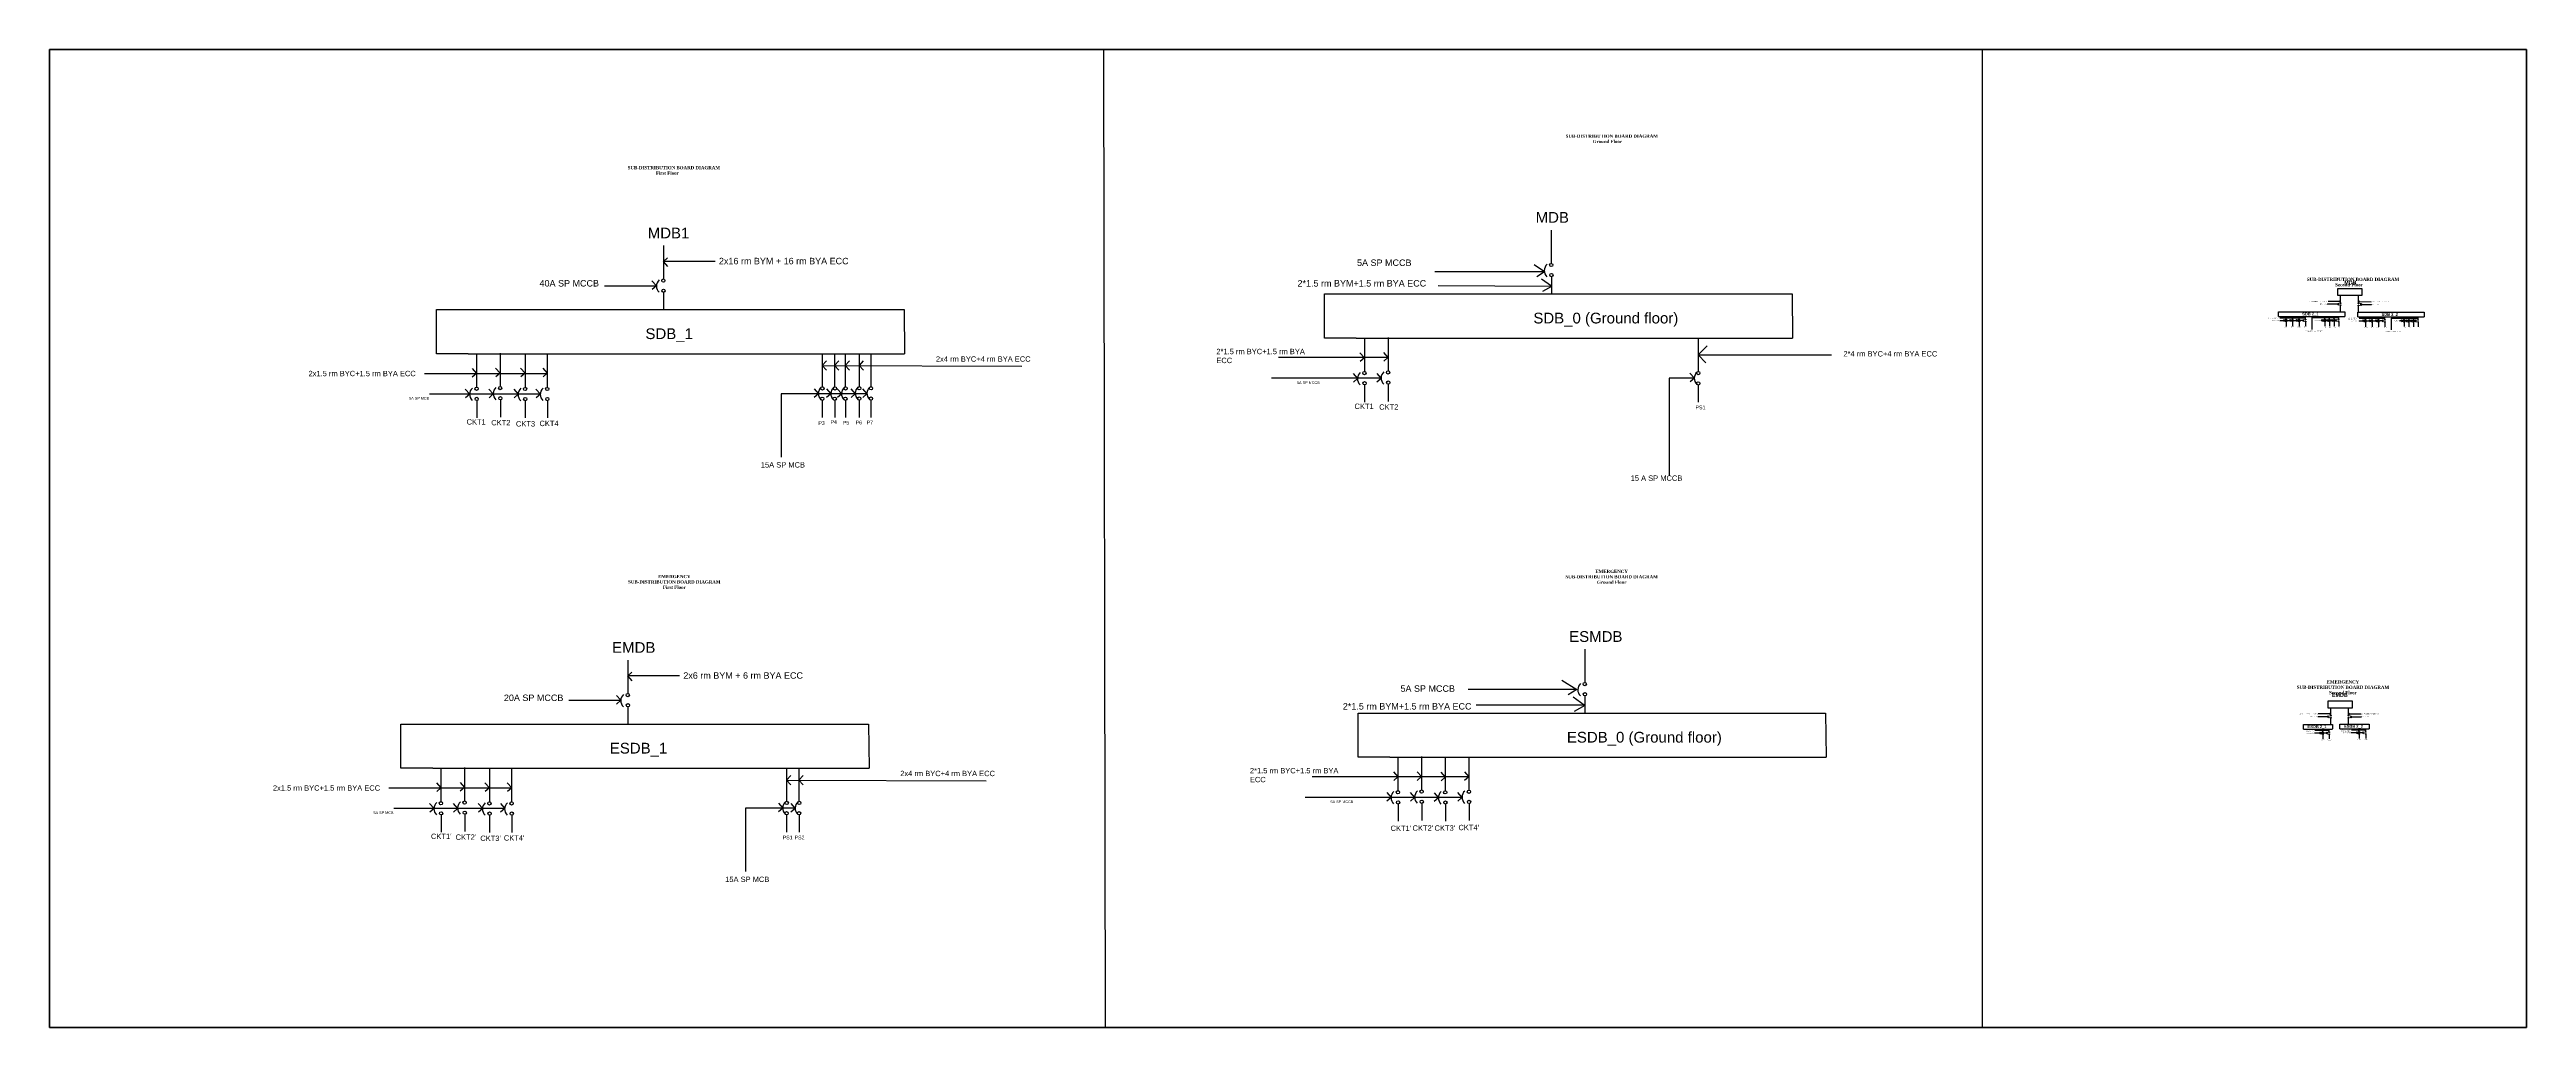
# Model space of a CAD drawing. Header units: inches. Extents: x -19236 to 2549, y 984 to 4513.
# Drawn here: x -14060 to -9442, y 2690 to 4513 of the extents above; entities that cross this region are included whole.
import ezdxf

# ---------------------------------------------------------------- set-up
doc = ezdxf.new("R2010")
doc.units = ezdxf.units.IN
doc.header["$LTSCALE"] = 20
doc.header["$MEASUREMENT"] = 0
doc.linetypes.add('HIDDEN', pattern=[0.375, 0.25, -0.125])
doc.layers.add('CONDUITT', color=7, linetype='HIDDEN', lineweight=9, true_color=0x17f90b)
doc.styles.get("Standard").update_dxf_attribs({"font": 'arial.ttf'})

msp = doc.modelspace()

# ---------------------------------------------------------------- linework, layer by layer
at = {"color": 5}
for p, q in [((-12095, 4513), (-12091.5, 2689.5)), ((-10456.5, 4513), (-10456.5, 2689.5))]:
    msp.add_line(p, q, dxfattribs=at)
for p, q in [((-11260.02218, 4176.41849), (-11260.02218, 4114.59408)), ((-12915.24675, 4147.28571), (-12915.24675, 4085.4613)), ((-12915.24675, 4117.75228), (-12907.46509, 4124.62906)), ((-12818.46739, 4117.75491), (-12915.24675, 4117.75228)), ((-12907.04843, 4108.47518), (-12915.24675, 4117.75228)), ((-11291.77544, 4111.88506), (-11272.86548, 4099.10795)), ((-13025, 4072.34934), (-12928.22064, 4072.35196)), ((-12936.41896, 4081.62906), (-12928.22064, 4072.35196)), ((-12928.22064, 4072.35196), (-12936.0023, 4065.47518)), ((-11274.36514, 4098.60796), (-11477.27544, 4098.60796)), ((-11259.36548, 4071.10796), (-11470.77543, 4072.10796)), ((-11272.80154, 4098.60796), (-11286.77545, 4089.10796)), ((-11278.27544, 4085.38506), (-11259.36548, 4072.60796)), ((-11259.36548, 4071.10796), (-11276.27545, 4061.60796)), ((-11259.71677, 4088.96789), (-11259.71677, 4057.24023)), ((-13337.93465, 3945.71036), (-13337.93465, 4028.10745)), ((-13337.93465, 4028.10745), (-12466.25687, 4028.10745)), ((-12914.94133, 4059.83511), (-12914.94133, 4028.10745)), ((-12466.25687, 4028.10745), (-12465.40424, 3945.71036)), ((-11682.71009, 3974.84314), (-11682.71009, 4057.24023)), ((-11682.71009, 4057.24023), (-10811.03231, 4057.24023)), ((-10811.03231, 4057.24023), (-10810.17967, 3974.84314)), ((-9904.27957, 4015.48237), (-9904.27957, 4023.94682)), ((-9904.27957, 4023.94682), (-9804.97877, 4023.94682)), ((-9792.76884, 4038.14822), (-9812.80622, 4038.14822)), ((-9788.52501, 4043.37219), (-9811.82836, 4043.19641)), ((-9804.97877, 4023.94682), (-9780.83026, 4023.90889)), ((-9792.76884, 4038.14822), (-9794.53999, 4039.5133)), ((-9792.76884, 4038.14822), (-9794.53999, 4036.78314)), ((-9788.52501, 4043.37219), (-9790.30641, 4044.72387)), ((-9788.52501, 4043.37219), (-9790.28582, 4041.99379)), ((-9788.5888, 4040.87195), (-9788.60235, 4054.30867)), ((-9788.5888, 4023.94682), (-9788.5888, 4035.42449)), ((-9780.83026, 4023.90889), (-9780.83026, 4015.48237)), ((-9756.33452, 4014.67456), (-9756.33452, 4023.13901)), ((-9756.33452, 4023.13901), (-9657.03372, 4023.13901)), ((-9755.10614, 4043.00973), (-9753.32475, 4044.36141)), ((-9755.10614, 4043.00973), (-9731.8028, 4042.83396)), ((-9755.10614, 4043.00973), (-9753.34534, 4041.63133)), ((-9755.04236, 4040.50949), (-9755.04236, 4054.38257)), ((-9755.04236, 4023.58437), (-9755.04236, 4035.06204)), ((-9750.86232, 4037.78577), (-9749.09117, 4039.15084)), ((-9750.86232, 4037.78577), (-9730.82494, 4037.78577)), ((-9750.86232, 4037.78577), (-9749.09117, 4036.42069)), ((-9657.03372, 4023.13901), (-9632.8852, 4023.10109)), ((-9632.8852, 4023.10109), (-9632.8852, 4014.67456)), ((-11623.60551, 3974.84314), (-11682.71009, 3974.84314)), ((-11623.60551, 3974.84314), (-10871.27175, 3974.84314)), ((-11608.27717, 3974.84314), (-11608.27717, 3913.01873)), ((-11564.20181, 3976.04774), (-11564.20181, 3914.22333)), ((-10986.33198, 3974.51453), (-10986.33198, 3912.69012)), ((-10880.42682, 3974.84314), (-10810.17967, 3974.84314)), ((-9904.27957, 4015.48237), (-9780.83026, 4015.48237)), ((-9901.85447, 4012.98237), (-9853.92066, 4012.97971)), ((-9901.85447, 4007.75864), (-9870.0345, 4007.75864)), ((-9894.0345, 4007.75864), (-9895.80565, 4009.12372)), ((-9894.0345, 4007.75864), (-9895.80565, 4006.39356)), ((-9889.85447, 4012.98237), (-9891.62562, 4014.34745)), ((-9889.85447, 4012.98237), (-9891.62562, 4011.61729)), ((-9889.85447, 4010.48237), (-9889.85447, 4015.48237)), ((-9889.85447, 4005.03491), (-9889.85447, 3997.03491)), ((-9882.0345, 4007.75864), (-9883.80565, 4009.12372)), ((-9882.0345, 4007.75864), (-9883.80565, 4006.39356)), ((-9877.85447, 4012.98237), (-9879.62562, 4014.34745)), ((-9877.85447, 4012.98237), (-9879.62562, 4011.61729)), ((-9877.85447, 4010.48237), (-9877.85447, 4015.48237)), ((-9877.85447, 4005.03491), (-9877.85447, 3997.03491)), ((-9870.0345, 4007.75864), (-9871.80565, 4009.12372)), ((-9870.0345, 4007.75864), (-9871.80565, 4006.39356)), ((-9870.0345, 4007.75864), (-9862.41789, 4007.75864)), ((-9865.85447, 4012.98237), (-9867.62562, 4014.34745)), ((-9865.85447, 4012.98237), (-9867.62562, 4011.61729)), ((-9865.85447, 4010.48237), (-9865.85447, 4015.48237)), ((-9865.85447, 4005.03491), (-9865.85447, 3997.03491)), ((-9858.0345, 4007.75864), (-9862.41789, 4007.75864)), ((-9858.0345, 4007.75864), (-9859.80565, 4009.12372)), ((-9858.0345, 4007.75864), (-9859.80565, 4006.39356)), ((-9853.85447, 4012.98237), (-9855.62562, 4014.34745)), ((-9853.85447, 4012.98237), (-9855.62562, 4011.61729)), ((-9853.85447, 4010.48237), (-9853.85447, 4015.48237)), ((-9853.85447, 4005.03491), (-9853.85447, 3997.03491)), ((-9842.25299, 4013.13024), (-9792.01107, 4012.92196)), ((-9841.96095, 4013.05516), (-9841.96095, 3990.90929)), ((-9796.33687, 4007.76016), (-9824.93674, 4007.90375)), ((-9822.24744, 4007.83143), (-9824.01859, 4009.19651)), ((-9822.24744, 4007.83143), (-9824.01859, 4006.46635)), ((-9818.06741, 4013.05516), (-9819.83856, 4014.42024)), ((-9818.06741, 4013.05516), (-9819.83856, 4011.69008)), ((-9818.06741, 4010.55516), (-9818.06741, 4015.55516)), ((-9818.06741, 4005.1077), (-9818.06741, 3997.1077)), ((-9813.19295, 4007.71512), (-9814.9641, 4009.0802)), ((-9813.19295, 4007.71512), (-9814.9641, 4006.35004)), ((-9809.01291, 4012.93884), (-9810.78406, 4014.30392)), ((-9809.01291, 4012.93884), (-9810.78406, 4011.57376)), ((-9809.01291, 4010.43884), (-9809.01291, 4015.43884)), ((-9809.01291, 4004.99139), (-9809.01291, 3996.99139)), ((-9804.44431, 4007.7345), (-9806.21546, 4009.09958)), ((-9804.44431, 4007.7345), (-9806.21546, 4006.36942)), ((-9800.26428, 4012.95823), (-9802.03543, 4014.32331)), ((-9800.26428, 4012.95823), (-9802.03543, 4011.59315)), ((-9800.26428, 4010.45823), (-9800.26428, 4015.45823)), ((-9800.26428, 4005.01078), (-9800.26428, 3997.01078)), ((-9796.23751, 4007.7345), (-9798.00866, 4009.09958)), ((-9796.23751, 4007.7345), (-9798.00866, 4006.36942)), ((-9792.05748, 4012.95823), (-9793.82862, 4014.32331)), ((-9792.05748, 4012.95823), (-9793.82862, 4011.59315)), ((-9792.05748, 4010.45823), (-9792.05748, 4015.45823)), ((-9792.05748, 4005.01078), (-9792.05748, 3997.01078)), ((-9785.97518, 4015.32169), (-9785.97518, 4015.48237)), ((-9756.33452, 4014.67456), (-9632.8852, 4014.67456)), ((-9753.90941, 4012.17456), (-9705.9756, 4012.17191)), ((-9753.90941, 4006.95083), (-9722.08945, 4006.95083)), ((-9746.08945, 4006.95083), (-9747.8606, 4008.31591)), ((-9746.08945, 4006.95083), (-9747.8606, 4005.58575)), ((-9741.90941, 4012.17456), (-9743.68056, 4013.53964)), ((-9741.90941, 4012.17456), (-9743.68056, 4010.80948)), ((-9741.90941, 4009.67456), (-9741.90941, 4014.67456)), ((-9741.90941, 4004.22711), (-9741.90941, 3996.22711)), ((-9734.08945, 4006.95083), (-9735.8606, 4008.31591)), ((-9734.08945, 4006.95083), (-9735.8606, 4005.58575)), ((-9729.90941, 4012.17456), (-9731.68056, 4013.53964)), ((-9729.90941, 4012.17456), (-9731.68056, 4010.80948)), ((-9729.90941, 4009.67456), (-9729.90941, 4014.67456)), ((-9729.90941, 4004.22711), (-9729.90941, 3996.22711)), ((-9722.08945, 4006.95083), (-9723.8606, 4008.31591)), ((-9722.08945, 4006.95083), (-9723.8606, 4005.58575)), ((-9722.08945, 4006.95083), (-9714.47283, 4006.95083)), ((-9717.90941, 4012.17456), (-9719.68056, 4013.53964)), ((-9717.90941, 4012.17456), (-9719.68056, 4010.80948)), ((-9717.90941, 4009.67456), (-9717.90941, 4014.67456)), ((-9717.90941, 4004.22711), (-9717.90941, 3996.22711)), ((-9710.08945, 4006.95083), (-9714.47283, 4006.95083)), ((-9710.08945, 4006.95083), (-9711.8606, 4008.31591)), ((-9710.08945, 4006.95083), (-9711.8606, 4005.58575)), ((-9705.90941, 4012.17456), (-9707.68056, 4013.53964)), ((-9705.90941, 4012.17456), (-9707.68056, 4010.80948)), ((-9705.90941, 4009.67456), (-9705.90941, 4014.67456)), ((-9705.90941, 4004.22711), (-9705.90941, 3996.22711)), ((-9694.03812, 4012.21396), (-9644.16082, 4012.1313)), ((-9694.01589, 4012.24735), (-9694.01589, 3990.10148)), ((-9648.35043, 4006.94903), (-9677.94914, 4007.01501)), ((-9674.30238, 4007.02362), (-9676.07353, 4008.3887)), ((-9674.30238, 4007.02362), (-9676.07353, 4005.65855)), ((-9670.12235, 4012.24735), (-9671.8935, 4013.61243)), ((-9670.12235, 4012.24735), (-9671.8935, 4010.88227)), ((-9670.12235, 4009.74735), (-9670.12235, 4014.74735)), ((-9670.12235, 4004.2999), (-9670.12235, 3996.2999)), ((-9665.24789, 4006.90731), (-9667.01904, 4008.27239)), ((-9665.24789, 4006.90731), (-9667.01904, 4005.54223)), ((-9661.06786, 4012.13104), (-9662.83901, 4013.49612)), ((-9661.06786, 4012.13104), (-9662.83901, 4010.76596)), ((-9661.06786, 4009.63104), (-9661.06786, 4014.63104)), ((-9661.06786, 4004.18358), (-9661.06786, 3996.18358)), ((-9656.49926, 4006.9267), (-9658.27041, 4008.29178)), ((-9656.49926, 4006.9267), (-9658.27041, 4005.56162)), ((-9652.31922, 4012.15042), (-9654.09037, 4013.5155)), ((-9652.31922, 4012.15042), (-9654.09037, 4010.78534)), ((-9652.31922, 4009.65042), (-9652.31922, 4014.65042)), ((-9652.31922, 4004.20297), (-9652.31922, 3996.20297)), ((-9648.29245, 4006.9267), (-9650.0636, 4008.29178)), ((-9648.29245, 4006.9267), (-9650.0636, 4005.56162)), ((-9644.11242, 4012.15042), (-9645.88357, 4013.5155)), ((-9644.11242, 4012.15042), (-9645.88357, 4010.78534)), ((-9644.11242, 4009.65042), (-9644.11242, 4014.65042)), ((-9644.11242, 4004.20297), (-9644.11242, 3996.20297)), ((-9638.03012, 4014.51388), (-9638.03012, 4014.67456)), ((-13278.83008, 3945.71036), (-13337.93465, 3945.71036)), ((-13278.83008, 3945.71036), (-12526.49632, 3945.71036)), ((-13263.50174, 3945.71036), (-13263.50174, 3883.88596)), ((-13219.42638, 3946.91497), (-13219.42638, 3885.09056)), ((-13173.07719, 3945.23143), (-13173.07719, 3883.40702)), ((-13131.78427, 3945.23143), (-13131.78427, 3883.40702)), ((-12619.26874, 3945.95799), (-12619.26874, 3884.13358)), ((-12611.37983, 3932.41408), (-12619.26874, 3923.6976)), ((-12595.99083, 3945.85587), (-12595.99083, 3884.03146)), ((-12588.10192, 3932.41408), (-12595.99083, 3923.6976)), ((-12576.05583, 3945.85587), (-12576.05583, 3884.03146)), ((-12568.16692, 3932.41408), (-12576.05583, 3923.6976)), ((-12550.42512, 3946.32998), (-12550.42512, 3884.50557)), ((-12542.5362, 3932.78606), (-12550.42512, 3924.06958)), ((-12535.65138, 3945.71036), (-12465.40424, 3945.71036)), ((-12528.59154, 3946.32998), (-12528.59154, 3884.50557)), ((-11565.36513, 3938.60795), (-11768.27543, 3938.60795)), ((-11616.53448, 3947.52083), (-11608.33616, 3938.24373)), ((-11608.33616, 3938.24373), (-11616.11783, 3931.36695)), ((-11572.61698, 3947.97547), (-11564.41866, 3938.69837)), ((-11564.41866, 3938.69837), (-11572.20032, 3931.8216)), ((-13360.34009, 3909.10832), (-13131.33697, 3909.10832)), ((-13284.46213, 3879.77885), (-13276.26381, 3870.50175)), ((-13271.75905, 3918.38805), (-13263.56073, 3909.11095)), ((-13263.56073, 3909.11095), (-13271.34239, 3902.23417)), ((-13240.62291, 3879.9904), (-13232.42459, 3870.7133)), ((-13227.84154, 3918.8427), (-13219.64322, 3909.5656)), ((-13219.64322, 3909.5656), (-13227.42489, 3902.68882)), ((-13193.81871, 3879.77885), (-13185.62039, 3870.50175)), ((-13181.28621, 3918.63148), (-13173.08789, 3909.35438)), ((-13173.08789, 3909.35438), (-13180.86956, 3902.4776)), ((-13152.66913, 3879.76513), (-13144.47081, 3870.48803)), ((-13139.76123, 3918.6411), (-13131.56291, 3909.364)), ((-13131.56291, 3909.364), (-13139.34458, 3902.48722)), ((-12634.32528, 3880.54372), (-12626.12696, 3871.26662)), ((-12619.26874, 3923.6976), (-12246.75471, 3922.4891)), ((-12619.26874, 3923.6976), (-12611.13833, 3915.04579)), ((-12611.29076, 3880.21502), (-12603.09244, 3870.93792)), ((-12595.99083, 3923.6976), (-12587.86042, 3915.04579)), ((-12590.88874, 3880.54372), (-12582.69042, 3871.26662)), ((-12576.05583, 3923.6976), (-12567.92542, 3915.04579)), ((-12565.71529, 3880.21502), (-12557.51698, 3870.93792)), ((-12550.42512, 3924.06958), (-12542.29471, 3915.41778)), ((-12543.99703, 3880.37937), (-12535.79871, 3871.10227)), ((-11578.36515, 3900.10796), (-11781.27545, 3900.10796)), ((-11629.23756, 3908.91163), (-11621.03924, 3899.63453)), ((-11621.03924, 3899.63453), (-11628.82091, 3892.75775)), ((-11607.97176, 3887.39255), (-11607.97176, 3855.66488)), ((-11585.39834, 3909.12318), (-11577.20002, 3899.84608)), ((-11577.20002, 3899.84608), (-11584.98168, 3892.9693)), ((-11563.8964, 3888.59715), (-11563.8964, 3856.86948)), ((-11020.23341, 3900.26885), (-11040.16539, 3900.26885)), ((-11040.16539, 3900.26885), (-11040.16539, 3845.26903)), ((-10993.39182, 3900.26885), (-11020.23341, 3900.26885)), ((-11001.41359, 3909.41344), (-10993.21527, 3900.13634)), ((-10993.21527, 3900.13634), (-11000.99694, 3893.25956)), ((-10986.02656, 3887.06394), (-10986.02656, 3855.33628)), ((-13144.44215, 3870.51335), (-13351.18708, 3870.51335)), ((-13276.26381, 3870.50175), (-13284.04547, 3863.62497)), ((-13263.19632, 3858.25977), (-13263.19632, 3826.53211)), ((-13232.42459, 3870.7133), (-13240.20625, 3863.83652)), ((-13219.12096, 3859.46437), (-13219.12096, 3827.73671)), ((-13185.62039, 3870.50175), (-13193.40206, 3863.62497)), ((-13172.77177, 3857.78083), (-13172.77177, 3826.05317)), ((-13144.47081, 3870.48803), (-13152.25247, 3863.61125)), ((-13131.47885, 3857.78083), (-13131.47885, 3826.05317)), ((-12675.45798, 3871.13607), (-12695.38996, 3871.13607)), ((-12695.38996, 3871.13607), (-12695.38996, 3816.13625)), ((-12648.61638, 3871.13607), (-12675.45798, 3871.13607)), ((-12535.62897, 3870.96199), (-12648.61638, 3871.13607)), ((-12626.12696, 3871.26662), (-12633.90863, 3864.38984)), ((-12618.96332, 3858.5074), (-12618.96332, 3826.77974)), ((-12603.09244, 3870.93792), (-12610.8741, 3864.06114)), ((-12595.68541, 3858.40527), (-12595.68541, 3826.67761)), ((-12582.69042, 3871.26662), (-12590.47209, 3864.38984)), ((-12575.75041, 3858.40527), (-12575.75041, 3826.67761)), ((-12557.51698, 3870.93792), (-12565.29864, 3864.06114)), ((-12550.1197, 3858.87938), (-12550.1197, 3827.15172)), ((-12535.79871, 3871.10227), (-12543.58037, 3864.22549)), ((-12528.28613, 3858.87938), (-12528.28613, 3827.15172)), ((-11040.16539, 3845.26903), (-11040.16539, 3718.77463)), ((-12695.38996, 3816.13625), (-12695.38996, 3752.88905)), ((-12981.67667, 3374.45566), (-12981.67667, 3312.63125)), ((-11197.52225, 3394.88172), (-11197.52225, 3333.05732)), ((-12981.67667, 3344.92223), (-12973.89501, 3351.79901)), ((-12884.89731, 3344.92485), (-12981.67667, 3344.92223)), ((-12973.47835, 3335.64513), (-12981.67667, 3344.92223)), ((-11240.00005, 3337.19403), (-11212.08974, 3319.41693)), ((-13091.42992, 3299.51928), (-12994.65056, 3299.52191)), ((-13002.84888, 3308.79901), (-12994.65056, 3299.52191)), ((-12994.65056, 3299.52191), (-13002.43222, 3292.64513)), ((-12981.37125, 3287.00506), (-12981.37125, 3255.2774)), ((-11212.08974, 3319.41693), (-11415.00004, 3319.41693)), ((-11197.1272, 3290.18649), (-11400.0375, 3290.18649)), ((-11212.08974, 3319.41693), (-11228.16574, 3310.01132)), ((-11219.00005, 3306.19403), (-11198.58974, 3290.91693)), ((-11197.53943, 3290.13077), (-11217.50005, 3278.91692)), ((-11197.21683, 3307.43113), (-11197.21683, 3275.70347)), ((-9806.72304, 3271.59753), (-9806.72304, 3285.47061)), ((-9773.71511, 3271.59753), (-9773.71511, 3285.47061)), ((-13404.36457, 3172.88031), (-13404.36457, 3255.2774)), ((-13404.36457, 3255.2774), (-12532.68679, 3255.2774)), ((-12532.68679, 3255.2774), (-12531.83416, 3172.88031)), ((-11620.21016, 3193.30638), (-11620.21016, 3275.70347)), ((-11620.21016, 3275.70347), (-10748.53238, 3275.70347)), ((-10748.53238, 3275.70347), (-10747.67974, 3193.30638)), ((-9857.87725, 3254.49646), (-9803.40527, 3254.50652)), ((-9857.87725, 3246.03201), (-9857.87725, 3254.49646)), ((-9857.87725, 3246.03201), (-9803.40276, 3245.96643)), ((-9813.83335, 3238.3552), (-9836.9919, 3238.3552)), ((-9809.70431, 3243.49673), (-9836.33365, 3243.49673)), ((-9810.90307, 3268.8738), (-9830.94046, 3268.8738)), ((-9806.82347, 3274.09753), (-9830.12748, 3274.09753)), ((-9825.78327, 3238.30828), (-9827.55442, 3239.67336)), ((-9825.78327, 3238.30828), (-9827.55442, 3236.9432)), ((-9821.60324, 3243.53201), (-9823.37438, 3244.89709)), ((-9821.60324, 3243.53201), (-9823.37438, 3242.16693)), ((-9821.60324, 3241.03201), (-9821.60324, 3246.03201)), ((-9821.60324, 3235.58455), (-9821.60324, 3227.58455)), ((-9813.78327, 3238.30828), (-9815.55442, 3239.67336)), ((-9813.78327, 3238.30828), (-9815.55442, 3236.9432)), ((-9810.90307, 3268.8738), (-9812.67422, 3270.23888)), ((-9810.90307, 3268.8738), (-9812.67422, 3267.50872)), ((-9809.60324, 3243.53201), (-9811.37438, 3244.89709)), ((-9809.60324, 3243.53201), (-9811.37438, 3242.16693)), ((-9809.60324, 3241.03201), (-9809.60324, 3246.03201)), ((-9809.60324, 3235.58455), (-9809.60324, 3227.58455)), ((-9806.82347, 3274.09753), (-9808.59462, 3275.46261)), ((-9806.82347, 3274.09753), (-9808.59462, 3272.73245)), ((-9806.72304, 3254.6724), (-9806.72304, 3266.15008)), ((-9803.41189, 3254.49106), (-9803.41189, 3246.06454)), ((-9790.00474, 3254.99242), (-9735.53276, 3255.00248)), ((-9790.00474, 3246.52797), (-9790.00474, 3254.99242)), ((-9790.00474, 3246.52797), (-9735.53025, 3246.4624)), ((-9773.71511, 3254.6724), (-9773.71511, 3266.15008)), ((-9773.61468, 3274.09753), (-9771.84353, 3275.46261)), ((-9773.61468, 3274.09753), (-9750.31067, 3274.09753)), ((-9773.61468, 3274.09753), (-9771.84353, 3272.73245)), ((-9769.53507, 3268.8738), (-9767.76393, 3270.23888)), ((-9769.53507, 3268.8738), (-9749.49769, 3268.8738)), ((-9769.53507, 3268.8738), (-9767.76393, 3267.50872)), ((-9745.96084, 3238.85117), (-9769.11939, 3238.85117)), ((-9741.8318, 3243.9927), (-9768.46113, 3243.9927)), ((-9757.91076, 3238.80424), (-9759.68191, 3240.16932)), ((-9757.91076, 3238.80424), (-9759.68191, 3237.43917)), ((-9753.73072, 3244.02797), (-9755.50187, 3245.39305)), ((-9753.73072, 3244.02797), (-9755.50187, 3242.66289)), ((-9753.73072, 3241.52797), (-9753.73072, 3246.52797)), ((-9753.73072, 3236.08052), (-9753.73072, 3228.08052)), ((-9745.91076, 3238.80424), (-9747.68191, 3240.16932)), ((-9745.91076, 3238.80424), (-9747.68191, 3237.43917)), ((-9741.73072, 3244.02797), (-9743.50187, 3245.39305)), ((-9741.73072, 3244.02797), (-9743.50187, 3242.66289)), ((-9741.73072, 3241.52797), (-9741.73072, 3246.52797)), ((-9741.73072, 3236.08052), (-9741.73072, 3228.08052)), ((-9739.57286, 3245.87133), (-9739.57286, 3246.03201)), ((-9735.53938, 3254.98703), (-9735.53938, 3246.5605)), ((-11561.10558, 3193.30638), (-11620.21016, 3193.30638)), ((-11561.10558, 3193.30638), (-10808.77182, 3193.30638)), ((-11545.77724, 3193.30638), (-11545.77724, 3131.48197)), ((-11501.70188, 3194.51098), (-11501.70188, 3132.68657)), ((-11457.50177, 3193.09518), (-11457.50177, 3131.27077)), ((-11413.42641, 3194.29978), (-11413.42641, 3132.47537)), ((-10817.92688, 3193.30638), (-10747.67974, 3193.30638)), ((-13345.26, 3172.88031), (-13404.36457, 3172.88031)), ((-13345.26, 3172.88031), (-12592.92624, 3172.88031)), ((-13338.18897, 3145.558), (-13329.99065, 3136.2809)), ((-13329.93166, 3172.88031), (-13329.93166, 3111.0559)), ((-13294.27146, 3146.01264), (-13286.07314, 3136.73554)), ((-13285.8563, 3174.08491), (-13285.8563, 3112.2605)), ((-13247.71614, 3145.80142), (-13239.51782, 3136.52432)), ((-13239.50711, 3172.40137), (-13239.50711, 3110.57696)), ((-13206.19115, 3145.81104), (-13197.99283, 3136.53394)), ((-13198.21419, 3172.40137), (-13198.21419, 3110.57696)), ((-12685.69866, 3173.12794), (-12685.69866, 3111.30353)), ((-12677.80975, 3159.58402), (-12685.69866, 3150.86754)), ((-12685.69866, 3150.86754), (-12313.18463, 3149.65904)), ((-12685.69866, 3150.86754), (-12677.56825, 3142.21574)), ((-12662.42075, 3173.02582), (-12662.42075, 3111.20141)), ((-12654.53184, 3159.58402), (-12662.42075, 3150.86754)), ((-12662.42075, 3150.86754), (-12654.29034, 3142.21574)), ((-12602.0813, 3172.88031), (-12531.83416, 3172.88031)), ((-11502.8652, 3157.07119), (-11705.7755, 3157.07119)), ((-11414.58972, 3156.86), (-11617.50003, 3156.86)), ((-11554.03455, 3165.98407), (-11545.83623, 3156.70696)), ((-11545.83623, 3156.70696), (-11553.6179, 3149.83019)), ((-11510.11705, 3166.43871), (-11501.91873, 3157.16161)), ((-11501.91873, 3157.16161), (-11509.70039, 3150.28483)), ((-11465.75908, 3165.77287), (-11457.56076, 3156.49577)), ((-11457.56076, 3156.49577), (-11465.34242, 3149.61899)), ((-11421.84157, 3166.22752), (-11413.64325, 3156.95041)), ((-11413.64325, 3156.95041), (-11421.42491, 3150.07364)), ((-13426.77001, 3136.27827), (-13197.76689, 3136.27827)), ((-13210.87207, 3097.6833), (-13417.617, 3097.6833)), ((-13350.89205, 3106.9488), (-13342.69373, 3097.6717)), ((-13342.69373, 3097.6717), (-13350.4754, 3090.79492)), ((-13329.99065, 3136.2809), (-13337.77231, 3129.40412)), ((-13307.05283, 3107.16035), (-13298.85451, 3097.88325)), ((-13298.85451, 3097.88325), (-13306.63617, 3091.00647)), ((-13286.07314, 3136.73554), (-13293.85481, 3129.85877)), ((-13260.24863, 3106.9488), (-13252.05031, 3097.6717)), ((-13252.05031, 3097.6717), (-13259.83198, 3090.79492)), ((-13239.51782, 3136.52432), (-13247.29948, 3129.64754)), ((-13219.09905, 3106.93507), (-13210.90073, 3097.65797)), ((-13210.90073, 3097.65797), (-13218.68239, 3090.78119)), ((-13197.99283, 3136.53394), (-13205.7745, 3129.65716)), ((-12741.8879, 3098.30602), (-12761.81988, 3098.30602)), ((-12761.81988, 3098.30602), (-12761.81988, 3043.3062)), ((-12715.04631, 3098.30602), (-12741.8879, 3098.30602)), ((-12669.48252, 3098.53369), (-12715.04631, 3098.30602)), ((-12700.7552, 3107.71367), (-12692.55688, 3098.43656)), ((-12692.55688, 3098.43656), (-12700.33855, 3091.55979)), ((-12677.72068, 3107.38497), (-12669.52236, 3098.10787)), ((-12669.52236, 3098.10787), (-12677.30402, 3091.23109)), ((-11515.86522, 3118.5712), (-11718.77552, 3118.5712)), ((-11427.58974, 3118.36), (-11630.50005, 3118.36)), ((-11566.73763, 3127.37487), (-11558.53931, 3118.09777)), ((-11558.53931, 3118.09777), (-11566.32098, 3111.22099)), ((-11545.47183, 3105.85578), (-11545.47183, 3074.12812)), ((-11522.89841, 3127.58642), (-11514.70009, 3118.30932)), ((-11514.70009, 3118.30932), (-11522.48175, 3111.43254)), ((-11501.39647, 3107.06038), (-11501.39647, 3075.33272)), ((-11478.46216, 3127.16367), (-11470.26384, 3117.88657)), ((-11470.26384, 3117.88657), (-11478.0455, 3111.00979)), ((-11457.19635, 3105.64459), (-11457.19635, 3073.91692)), ((-11434.62293, 3127.37522), (-11426.42461, 3118.09812)), ((-11426.42461, 3118.09812), (-11434.20628, 3111.22134)), ((-11413.12099, 3106.84919), (-11413.12099, 3075.12153)), ((-13329.62624, 3085.42972), (-13329.62624, 3053.70205)), ((-13285.55088, 3086.63432), (-13285.55088, 3054.90665)), ((-13239.20169, 3084.95078), (-13239.20169, 3053.22311)), ((-13197.90877, 3084.95078), (-13197.90877, 3053.22311)), ((-12685.39324, 3085.67734), (-12685.39324, 3053.94968)), ((-12662.11534, 3085.57522), (-12662.11534, 3053.84756)), ((-12761.81988, 3043.3062), (-12761.81988, 2980.059))]:
    msp.add_line(p, q)
at = {"color": 7}
for q in [(-10969.27544, 3960.60796), (-10737.77544, 3943.60233), (-10971.77544, 3929.10796)]:
    msp.add_line((-10986.33198, 3943.60233), q, dxfattribs=at)
at = {"color": 5, "lineweight": 211}
msp.add_lwpolyline([(-14059.5, 4513), (-9442, 4513), (-9442, 2689.5), (-14059.5, 2689.5)], close=True, dxfattribs=at)
for points in [[(-9793.38248, 4067.42011), (-9748.90608, 4067.42011), (-9748.90608, 4054.29338), (-9793.38248, 4054.29338)], [(-9811.46394, 3298.31504), (-9766.98753, 3298.31504), (-9766.98753, 3285.18831), (-9811.46394, 3285.18831)]]:
    msp.add_lwpolyline(points, close=True)
for centre, radius in [((-11260.02218, 4111.23827), 3.05415), ((-12915.24675, 4082.10549), 3.05415), ((-12914.94133, 4063.19092), 3.05415), ((-11259.71677, 4092.3237), 3.05415), ((-9788.5888, 4040.14822), 0.72373), ((-9788.5888, 4036.14822), 0.72373), ((-9755.04236, 4039.78577), 0.72373), ((-9755.04236, 4035.78577), 0.72373), ((-9889.85447, 4009.75864), 0.72373), ((-9889.85447, 4005.75864), 0.72373), ((-9877.85447, 4009.75864), 0.72373), ((-9877.85447, 4005.75864), 0.72373), ((-9865.85447, 4009.75864), 0.72373), ((-9865.85447, 4005.75864), 0.72373), ((-9853.85447, 4009.75864), 0.72373), ((-9853.85447, 4005.75864), 0.72373), ((-9818.06741, 4009.83143), 0.72373), ((-9818.06741, 4005.83143), 0.72373), ((-9809.01291, 4009.71512), 0.72373), ((-9809.01291, 4005.71512), 0.72373), ((-9800.26428, 4009.7345), 0.72373), ((-9800.26428, 4005.7345), 0.72373), ((-9792.05748, 4009.7345), 0.72373), ((-9792.05748, 4005.7345), 0.72373), ((-9741.90941, 4008.95083), 0.72373), ((-9741.90941, 4004.95083), 0.72373), ((-9729.90941, 4008.95083), 0.72373), ((-9729.90941, 4004.95083), 0.72373), ((-9717.90941, 4008.95083), 0.72373), ((-9717.90941, 4004.95083), 0.72373), ((-9705.90941, 4008.95083), 0.72373), ((-9705.90941, 4004.95083), 0.72373), ((-9670.12235, 4009.02362), 0.72373), ((-9670.12235, 4005.02362), 0.72373), ((-9661.06786, 4008.90731), 0.72373), ((-9661.06786, 4004.90731), 0.72373), ((-9652.31922, 4008.9267), 0.72373), ((-9652.31922, 4004.9267), 0.72373), ((-9644.11242, 4008.9267), 0.72373), ((-9644.11242, 4004.9267), 0.72373), ((-13263.50174, 3880.53015), 3.05415), ((-13219.42638, 3881.73475), 3.05415), ((-13173.07719, 3880.05121), 3.05415), ((-13131.78427, 3880.05121), 3.05415), ((-12618.78354, 3881.07577), 3.05415), ((-12595.50563, 3880.97365), 3.05415), ((-12575.57063, 3880.97365), 3.05415), ((-12549.93992, 3881.44776), 3.05415), ((-12528.10634, 3881.44776), 3.05415), ((-11608.27717, 3909.66292), 3.05415), ((-11607.97176, 3890.74836), 3.05415), ((-11564.20181, 3910.86752), 3.05415), ((-11563.8964, 3891.95296), 3.05415), ((-10986.02045, 3890.37664), 3.05415), ((-10985.84678, 3909.63231), 3.05415), ((-13263.19633, 3861.61558), 3.05415), ((-13219.12096, 3862.82018), 3.05415), ((-13172.77177, 3861.13664), 3.05415), ((-13131.47886, 3861.13664), 3.05415), ((-12618.95721, 3861.8201), 3.05415), ((-12595.6793, 3861.71797), 3.05415), ((-12575.7443, 3861.71797), 3.05415), ((-12550.11359, 3862.19209), 3.05415), ((-12528.28001, 3862.19209), 3.05415), ((-11197.52225, 3329.70151), 3.05415), ((-12981.67667, 3309.27544), 3.05415), ((-12981.37125, 3290.36087), 3.05415), ((-11197.21684, 3310.78694), 3.05415), ((-9821.60324, 3240.30828), 0.72373), ((-9821.60324, 3236.30828), 0.72373), ((-9809.60324, 3240.30828), 0.72373), ((-9809.60324, 3236.30828), 0.72373), ((-9806.72304, 3270.8738), 0.72373), ((-9806.72304, 3266.8738), 0.72373), ((-9773.71511, 3270.8738), 0.72373), ((-9773.71511, 3266.8738), 0.72373), ((-9753.73072, 3240.80424), 0.72373), ((-9753.73072, 3236.80424), 0.72373), ((-9741.73072, 3240.80424), 0.72373), ((-9741.73072, 3236.80424), 0.72373), ((-13329.93166, 3107.70009), 3.05415), ((-13285.8563, 3108.90469), 3.05415), ((-13239.50711, 3107.22115), 3.05415), ((-13198.21419, 3107.22115), 3.05415), ((-12685.21346, 3108.24572), 3.05415), ((-12661.93555, 3108.1436), 3.05415), ((-11545.77724, 3128.12616), 3.05415), ((-11545.47183, 3109.21159), 3.05415), ((-11501.70188, 3129.33076), 3.05415), ((-11501.39647, 3110.41619), 3.05415), ((-11457.50177, 3127.91496), 3.05415), ((-11457.19635, 3109.0004), 3.05415), ((-11413.42641, 3129.11956), 3.05415), ((-11413.12099, 3110.205), 3.05415), ((-13329.62625, 3088.78553), 3.05415), ((-13285.55088, 3089.99013), 3.05415), ((-13239.20169, 3088.30659), 3.05415), ((-13197.90878, 3088.30659), 3.05415), ((-12685.38713, 3088.99005), 3.05415), ((-12662.10922, 3088.88792), 3.05415)]:
    msp.add_circle(centre, radius)
for centre, radius, start, end in [((-11257.18939, 4100.85864), 15.77355, 132.32245542, 226.45282287), ((-12912.41396, 4071.72587), 15.77355, 132.32245542, 226.45282287), ((-9789.69963, 4038.14822), 3.06921, 139.33517509, 220.66482491), ((-9753.93153, 4037.78577), 3.06921, 319.33517509, 40.66482491), ((-9890.96529, 4007.75864), 3.06921, 139.33517509, 220.66482491), ((-9878.96529, 4007.75864), 3.06921, 139.33517509, 220.66482491), ((-9866.96529, 4007.75864), 3.06921, 139.33517509, 220.66482491), ((-9854.96529, 4007.75864), 3.06921, 139.33517509, 220.66482491), ((-9819.17823, 4007.83143), 3.06921, 139.33517509, 220.66482491), ((-9810.12374, 4007.71512), 3.06921, 139.33517509, 220.66482491), ((-9801.3751, 4007.7345), 3.06921, 139.33517509, 220.66482491), ((-9793.1683, 4007.7345), 3.06921, 139.33517509, 220.66482491), ((-9743.02023, 4006.95083), 3.06921, 139.33517509, 220.66482491), ((-9731.02023, 4006.95083), 3.06921, 139.33517509, 220.66482491), ((-9719.02023, 4006.95083), 3.06921, 139.33517509, 220.66482491), ((-9707.02023, 4006.95083), 3.06921, 139.33517509, 220.66482491), ((-9671.23317, 4007.02362), 3.06921, 139.33517509, 220.66482491), ((-9662.17868, 4006.90731), 3.06921, 139.33517509, 220.66482491), ((-9653.43004, 4006.9267), 3.06921, 139.33517509, 220.66482491), ((-9645.22324, 4006.9267), 3.06921, 139.33517509, 220.66482491), ((-11605.44438, 3899.2833), 15.77355, 132.32245542, 226.45282287), ((-11561.36902, 3900.4879), 15.77355, 132.32245542, 226.45282287), ((-10977.62019, 3900.0224), 15.77355, 132.32245542, 225.8870724), ((-11194.68946, 3319.32188), 15.77355, 132.32245542, 226.45282287), ((-12978.84388, 3298.89581), 15.77355, 132.32245542, 226.45282287), ((-11542.94445, 3117.74654), 15.77355, 132.32245542, 226.45282287), ((-11498.86909, 3118.95114), 15.77355, 132.32245542, 226.45282287), ((-11454.66897, 3117.53534), 15.77355, 132.32245542, 226.45282287), ((-11410.59361, 3118.73994), 15.77355, 132.32245542, 226.45282287)]:
    msp.add_arc(centre, radius, start, end)
at = {"linetype": 'ByBlock'}
for centre, radius, start, end in [((-13260.66895, 3870.15052), 15.77355, 132.32245542, 226.45282287), ((-13216.59359, 3871.35512), 15.77355, 132.32245542, 226.45282287), ((-13170.24439, 3869.67158), 15.77355, 132.32245542, 226.45282287), ((-13128.95148, 3869.67158), 15.77355, 132.32245542, 225.8870724), ((-12610.55696, 3871.46586), 15.77355, 132.32245542, 225.8870724), ((-12587.27905, 3871.36374), 15.77355, 132.32245542, 225.8870724), ((-12567.34405, 3871.36374), 15.77355, 132.32245542, 225.8870724), ((-12541.71333, 3871.83785), 15.77355, 132.32245542, 225.8870724), ((-12519.87976, 3871.83785), 15.77355, 132.32245542, 225.8870724), ((-9822.71406, 3238.30828), 3.06921, 139.33517509, 220.66482491), ((-9810.71406, 3238.30828), 3.06921, 139.33517509, 220.66482491), ((-9807.83386, 3268.8738), 3.06921, 139.33517509, 220.66482491), ((-9772.60429, 3268.8738), 3.06921, 319.33517509, 40.66482491), ((-9754.84155, 3238.80424), 3.06921, 139.33517509, 220.66482491), ((-9742.84155, 3238.80424), 3.06921, 139.33517509, 220.66482491), ((-13327.09887, 3097.32047), 15.77355, 132.32245542, 226.45282287), ((-13283.02351, 3098.52507), 15.77355, 132.32245542, 226.45282287), ((-13236.67431, 3096.84153), 15.77355, 132.32245542, 226.45282287), ((-13195.3814, 3096.84153), 15.77355, 132.32245542, 225.8870724), ((-12676.98688, 3098.63581), 15.77355, 132.32245542, 225.8870724), ((-12653.70897, 3098.53369), 15.77355, 132.32245542, 225.8870724)]:
    msp.add_arc(centre, radius, start, end, dxfattribs=at)

# ---------------------------------------------------------------- texts
for s, insert, char_height, width, attachment_point in [('{\\fTimes New Roman|b1|i0|c0|p18;\\C43;\\c3649492; \\PSUB-DISTRIBUTION BOARD DIAGRAM\\P                      Ground Floor}', (-11233.20559, 4364.5132), 6, 168.1502607, 1), ('{\\fTimes New Roman|b1|i0|c0|p18;\\C43;\\c3649492; \\PSUB-DISTRIBUTION BOARD DIAGRAM\\P                       First Floor}', (-12981.70559, 4305.70429), 6, 168.1502607, 1), ('{\\C4;MDB}', (-11289.10532, 4210.02552), 20, 165.9865923, 1), ('{\\C4;MDB1}', (-12944.32988, 4180.89275), 20, 165.9865923, 1), ('{\\C1;2*1.5 rm BYM+1.5 rm BYA ECC}', (-11732.98641, 4083.04458), 12, 313, 1), ('{\\fTimes New Roman|b1|i0|c0|p18;\\C43;\\c3649492; \\PSUB-DISTRIBUTION BOARD DIAGRAM\\P                       Second Floor}', (-9851.30787, 4097.3879), 6, 168.1502607, 1), ('{\\C4;SDB_0 (Ground floor)}', (-11293.33844, 4022.25553), 20, 381.7126563, 1), ('{\\C4;SDB_1}', (-12948.56301, 3993.12275), 20, 381.7126563, 1), ('{\\C2;5A SP MCCB}', (-11733.9337, 3894.40812), 5, 146.6102285, 1), ('{\\C2;5A SP MCB}', (-13389.15827, 3865.27534), 5, 146.6102285, 1), ('{\\C6;CKT1}', (-11626.77981, 3852.81394), 10, 91.2718784, 1), ('{\\C6;CKT2}', (-11580.78453, 3851.37819), 10, 74.7423275, 1), ('{\\C1;PS1}', (-10991.02568, 3849.14691), 7, 17.4929252, 1), ('{\\C6;CKT1}', (-13282.00438, 3823.68117), 10, 91.2718784, 1), ('{\\C6;CKT2}', (-13236.0091, 3822.24542), 10, 74.7423275, 1), ('{\\C6;CKT3}', (-13190.01382, 3820.09179), 10, 65.3995358, 1), ('{\\C6;CKT4}', (-13146.17457, 3820.80967), 10, 86.2411515, 1), ('{\\C1;P3}', (-12626.25833, 3820.01413), 7, 17.4929213, 1), ('{\\C1;P4}', (-12603.76743, 3821.88628), 7, 24.9898925, 1), ('{\\C1;P5}', (-12580.65178, 3820.63818), 7, 22.490906, 1), ('{\\C1;P6}', (-12556.81362, 3821.20481), 7, 20.9373691, 1), ('{\\C1;P7}', (-12536.23605, 3820.97276), 7, 18.3418269, 1), ('15A SP MCB', (-12733.53609, 3743.57423), 10, 93.6812203, 1), ('{\\fTimes New Roman|b1|i0|c0|p18;\\C43;\\c3649492;EMERGENCY \\PSUB-DISTRIBUTION BOARD DIAGRAM\\PFirst Floor}', (-12894.82088, 3533.34123), 6, 168.1502607, 2), ('{\\fTimes New Roman|b1|i0|c0|p18;\\C43;\\c3649492;EMERGENCY \\PSUB-DISTRIBUTION BOARD DIAGRAM\\PGround Floor}', (-11147.41968, 3542.84124), 6, 168.1502607, 2), ('{\\C4;ESMDB}', (-11226.60539, 3428.48876), 20, 165.9865923, 1), ('{\\C4;EMDB}', (-13010.7598, 3408.06269), 20, 165.9865923, 1), ('{\\fTimes New Roman|b1|i0|c0|p18;\\C43;\\c3649492;EMERGENCY \\PSUB-DISTRIBUTION BOARD DIAGRAM\\PSecond Floor}', (-9784.14421, 3336.85471), 6, 168.1502607, 2), ('{\\C1;2*1.5 rm BYM+1.5 rm BYA ECC}', (-11648.50004, 3294.30895), 12, 313, 1), ('{\\C4;ESDB_0 (Ground floor)}', (-11230.83851, 3240.71877), 20, 381.7126563, 1), ('{\\C4;ESDB_1}', (-13014.99293, 3220.2927), 20, 381.7126563, 1), ('2*1.5 rm BYC+1.5 rm BYA ECC', (-11821.79063, 3173.39587), 10, 171.588876, 1), ('{\\C2;5A SP MCCB}', (-11671.43377, 3112.87136), 5, 146.6102285, 1), ('{\\C2;5A SP MCB}', (-13455.58819, 3092.44529), 5, 146.6102285, 1), ("{\\C6;CKT1'}", (-13348.4343, 3050.85111), 10, 91.2718784, 1), ("{\\C6;CKT2'}", (-13302.43902, 3049.41536), 10, 74.7423275, 1), ("{\\C6;CKT4'}", (-13212.60449, 3047.97961), 10, 86.2411515, 1), ("{\\C6;CKT1'}", (-11559.50005, 3065.91693), 10, 91.2718784, 1), ("{\\C6;CKT2'}", (-11518.53675, 3066.35249), 10, 91.2718784, 1), ("{\\C6;CKT3'}", (-11477.53675, 3066.35249), 10, 91.2718784, 1), ("{\\C6;CKT4'}", (-11433.03675, 3067.35249), 10, 91.2718784, 1), ("{\\C6;CKT3'}", (-13256.44374, 3047.26174), 10, 65.3995358, 1), ('{\\C1;PS1}', (-12692.68825, 3047.18408), 7, 17.4929213, 1), ('{\\C1;PS2}', (-12670.57392, 3047.17546), 7, 24.9898925, 1)]:
    msp.add_mtext(s, dxfattribs=dict(insert=insert, char_height=char_height, width=width, attachment_point=attachment_point))
at = {"linetype": 'Continuous', "lineweight": 13, "attachment_point": 2}
for s, insert, char_height, width in [('{\\fTimes New Roman|b1|i0|c0|p18;\\C5; \\fAgency FB|b1|i0|c0|p34;\\H0.2887x;\\C43;\\c3649492;MDB }', (-9775.08637, 4082.00197), 25.1265749, 62.7757851), ('{\\fAgency FB|b1|i0|c0|p34;\\H0.2887x;\\C43;\\c3649492;SDB 2_1}', (-9844.84377, 4022.57005), 18.8091422, 32.4906903), ('{\\fAgency FB|b1|i0|c0|p34;\\H0.2887x;\\C43;\\c3649492;SDB 2_2}', (-9696.89872, 4021.76225), 18.8091422, 32.4906903), ('{\\fTimes New Roman|b1|i0|c0|p18;\\C5; \\fAgency FB|b1|i0|c0|p34;\\H0.2887x;\\C43;\\c3649492;EMDB }', (-9794.68875, 3313.11397), 25.1265749, 62.7757851), ('{\\fAgency FB|b1|i0|c0|p34;\\H0.2887x;\\C43;\\c3649492;ESDB 2_1}', (-9832.36066, 3253.2018), 18.8091422, 32.4906903), ('{\\fAgency FB|b1|i0|c0|p34;\\H0.2887x;\\C43;\\c3649492;ESDB 2_2}', (-9764.48815, 3253.69777), 18.8091422, 32.4906903)]:
    msp.add_mtext(s, dxfattribs=dict(at, insert=insert, char_height=char_height, width=width))
at = {"color": 1, "char_height": 1.5, "width": 33.3698051}
for insert, attachment_point, rotation in [((-9812.87061, 4044.18265), 3, 0.43216332), ((-9730.76055, 4043.8202), 1, 359.56783668)]:
    msp.add_mtext('{\\fTimes New Roman|b0|i0|c0|p18;2 X 10 rm BYM + 10 rm BYA ECC}', dxfattribs=dict(at, insert=insert, attachment_point=attachment_point, rotation=rotation))
at = {"color": 1, "char_height": 1.5}
for s, insert, width, attachment_point in [('\\pt0;{\\fTimes New Roman|b0|i0|c0|p18;30A SP MCCB}', (-9826.73268, 4038.95498), 18.7793897, 1), ('\\pt0;{\\fTimes New Roman|b0|i0|c0|p18;30A SP MCCB}', (-9716.89848, 4038.59253), 18.7793897, 3), ('{\\fTimes New Roman|b0|i0|c0|p18;2 X 10 rm BYM + 10 rm BYA ECC}', (-9831.16226, 3275.0916), 33.3698051, 3), ('\\pt0;{\\fTimes New Roman|b0|i0|c0|p18;30A SP MCCB}', (-9844.86692, 3269.68056), 18.7793897, 1), ('\\pt0;{\\fTimes New Roman|b0|i0|c0|p18;30A SP MCCB}', (-9735.57123, 3269.68056), 18.7793897, 3), ('{\\fTimes New Roman|b0|i0|c0|p18;2 X 10 rm BYM + 10 rm BYA ECC}', (-9749.27589, 3275.0916), 33.3698051, 1)]:
    msp.add_mtext(s, dxfattribs=dict(at, insert=insert, width=width, attachment_point=attachment_point))
at = {"color": 2, "attachment_point": 1}
for s, insert, char_height, width in [('{\\fTimes New Roman|b0|i0|c0|p18;2 X 1.5 rm BYM\\P1.5 rm BYA ECC}', (-9922.92296, 4014.25061), 1.5, 18.7793897), ('\\pt0;{\\fTimes New Roman|b0|i0|c0|p18;5A SP MCCB}', (-9916.53738, 4008.38257), 1.5, 18.7793897), ('{\\fTimes New Roman|b0|i0|c0|p18;2 X 4 rm BYM + 4 rm BYA ECC}', (-9853.6886, 3988.51121), 1.5, 33.3323759), ('\\pt0;{\\fTimes New Roman|b0|i0|c0|p18;15A SP MCB}', (-9838.24707, 4008.61976), 1.5, 18.7793897), ('{\\fTimes New Roman|b0|i0|c0|p18;2 X 1.5 rm BYM\\P1.5 rm BYA ECC}', (-9774.97791, 4013.44281), 1.5, 18.7793897), ('\\pt0;{\\fTimes New Roman|b0|i0|c0|p18;5A SP MCCB}', (-9768.59232, 4007.57477), 1.5, 18.7793897), ('{\\fTimes New Roman|b0|i0|c0|p18;2 X 4 rm BYM + 4 rm BYA ECC}', (-9705.74354, 3987.70341), 1.5, 33.3323759), ('\\pt0;{\\fTimes New Roman|b0|i0|c0|p18;15A SP MCB}', (-9690.30201, 4007.81195), 1.5, 18.7793897), ('{\\C2;2x4 rm BYC+4 rm BYA ECC}', (-12407.14804, 3940.95249), 10, 332.6547338), ('2*1.5 rm BYC+1.5 rm BYA ECC', (-11884.29056, 3954.93263), 10, 171.588876), ('{\\C2;2*4 rm BYC+4 rm BYA ECC}', (-10715.36494, 3950.62838), 10, 332.6547338), ('2x1.5 rm BYC+1.5 rm BYA ECC', (-13576.68618, 3913.87099), 10, 239.0737594), ('15 A SP MCCB', (-11111.92848, 3718.77463), 10, 93.6812203), ('{\\fTimes New Roman|b0|i0|c0|p18;2 X 1.5 rm BYM\\P1.5 rm BYA ECC}', (-9854.67173, 3244.80025), 1.5, 18.7793897), ('\\pt0;{\\fTimes New Roman|b0|i0|c0|p18;5A SP MCCB}', (-9851.87662, 3239.11157), 1.5, 18.7793897), ('{\\fTimes New Roman|b0|i0|c0|p18;2 X 1.5 rm BYM\\P1.5 rm BYA ECC}', (-9786.79922, 3245.29622), 1.5, 18.7793897), ('\\pt0;{\\fTimes New Roman|b0|i0|c0|p18;5A SP MCCB}', (-9784.00411, 3239.60753), 1.5, 18.7793897), ('2x1.5 rm BYC+1.5 rm BYA ECC', (-13643.1161, 3141.04093), 10, 239.0737594), ('{\\C2;2x4 rm BYC+4 rm BYA ECC}', (-12473.57796, 3168.12244), 10, 332.6547338), ('15A SP MCB', (-12799.96601, 2970.74418), 10, 93.6812203)]:
    msp.add_mtext(s, dxfattribs=dict(at, insert=insert, char_height=char_height, width=width))
at = {"color": 6, "char_height": 1.5, "width": 18.7793897, "attachment_point": 1}
for s, insert in [('\\pt0;{\\fTimes New Roman|b0|i0|c0|p18;CKT 1}', (-9892.71717, 3995.97782)), ('\\pt0;{\\fTimes New Roman|b0|i0|c0|p18;CKT 2}', (-9881.2883, 3995.97782)), ('\\pt0;{\\fTimes New Roman|b0|i0|c0|p18;CKT 3}', (-9869.0241, 3995.97782)), ('\\pt0;{\\fTimes New Roman|b0|i0|c0|p18;CKT 4}', (-9857.03243, 3995.97782)), ('\\pt0;{\\fTimes New Roman|b0|i0|c0|p18;PS1}', (-9819.13092, 3996.05061)), ('\\pt0;{\\fTimes New Roman|b0|i0|c0|p18;PS2}', (-9810.07642, 3995.93429)), ('\\pt0;{\\fTimes New Roman|b0|i0|c0|p18;PS3}', (-9801.32779, 3995.95368)), ('\\pt0;{\\fTimes New Roman|b0|i0|c0|p18;PS4}', (-9793.12099, 3995.95368)), ('\\pt0;{\\fTimes New Roman|b0|i0|c0|p18;CKT 1}', (-9744.77211, 3995.17001)), ('\\pt0;{\\fTimes New Roman|b0|i0|c0|p18;CKT 2}', (-9733.34325, 3995.17001)), ('\\pt0;{\\fTimes New Roman|b0|i0|c0|p18;CKT 3}', (-9721.07904, 3995.17001)), ('\\pt0;{\\fTimes New Roman|b0|i0|c0|p18;CKT 4}', (-9709.08738, 3995.17001)), ('\\pt0;{\\fTimes New Roman|b0|i0|c0|p18;PS1}', (-9671.18586, 3995.2428)), ('\\pt0;{\\fTimes New Roman|b0|i0|c0|p18;PS2}', (-9662.13137, 3995.12649)), ('\\pt0;{\\fTimes New Roman|b0|i0|c0|p18;PS3}', (-9653.38273, 3995.14587)), ('\\pt0;{\\fTimes New Roman|b0|i0|c0|p18;PS4}', (-9645.17593, 3995.14587)), ("\\pt0;{\\fTimes New Roman|b0|i0|c0|p18;CKT 1'}", (-9824.46594, 3226.52746)), ("\\pt0;{\\fTimes New Roman|b0|i0|c0|p18;CKT 2'}", (-9812.60863, 3226.71539)), ("\\pt0;{\\fTimes New Roman|b0|i0|c0|p18;CKT 1'}", (-9756.59342, 3227.02342)), ("\\pt0;{\\fTimes New Roman|b0|i0|c0|p18;CKT 2'}", (-9744.73612, 3227.21135))]:
    msp.add_mtext(s, dxfattribs=dict(at, insert=insert))
at = {"layer": 'CONDUITT', "color": 1, "char_height": 12, "attachment_point": 1}
for s, insert, width in [('2x16 rm BYM + 16 rm BYA ECC', (-12811.58693, 4124.59183), 336.5869218), ('5A SP MCCB', (-11622.0488, 4121.51374), 119), ('40A SP MCCB', (-13146.03128, 4083.0838), 119), ('2x6 rm BYM + 6 rm BYA ECC', (-12878.01685, 3351.76178), 336.5869218), ('5A SP MCCB', (-11541.06988, 3327.39216), 119), ('20A SP MCCB', (-13212.4612, 3310.25375), 119)]:
    msp.add_mtext(s, dxfattribs=dict(at, insert=insert, width=width))

doc.saveas('drawing.dxf')
